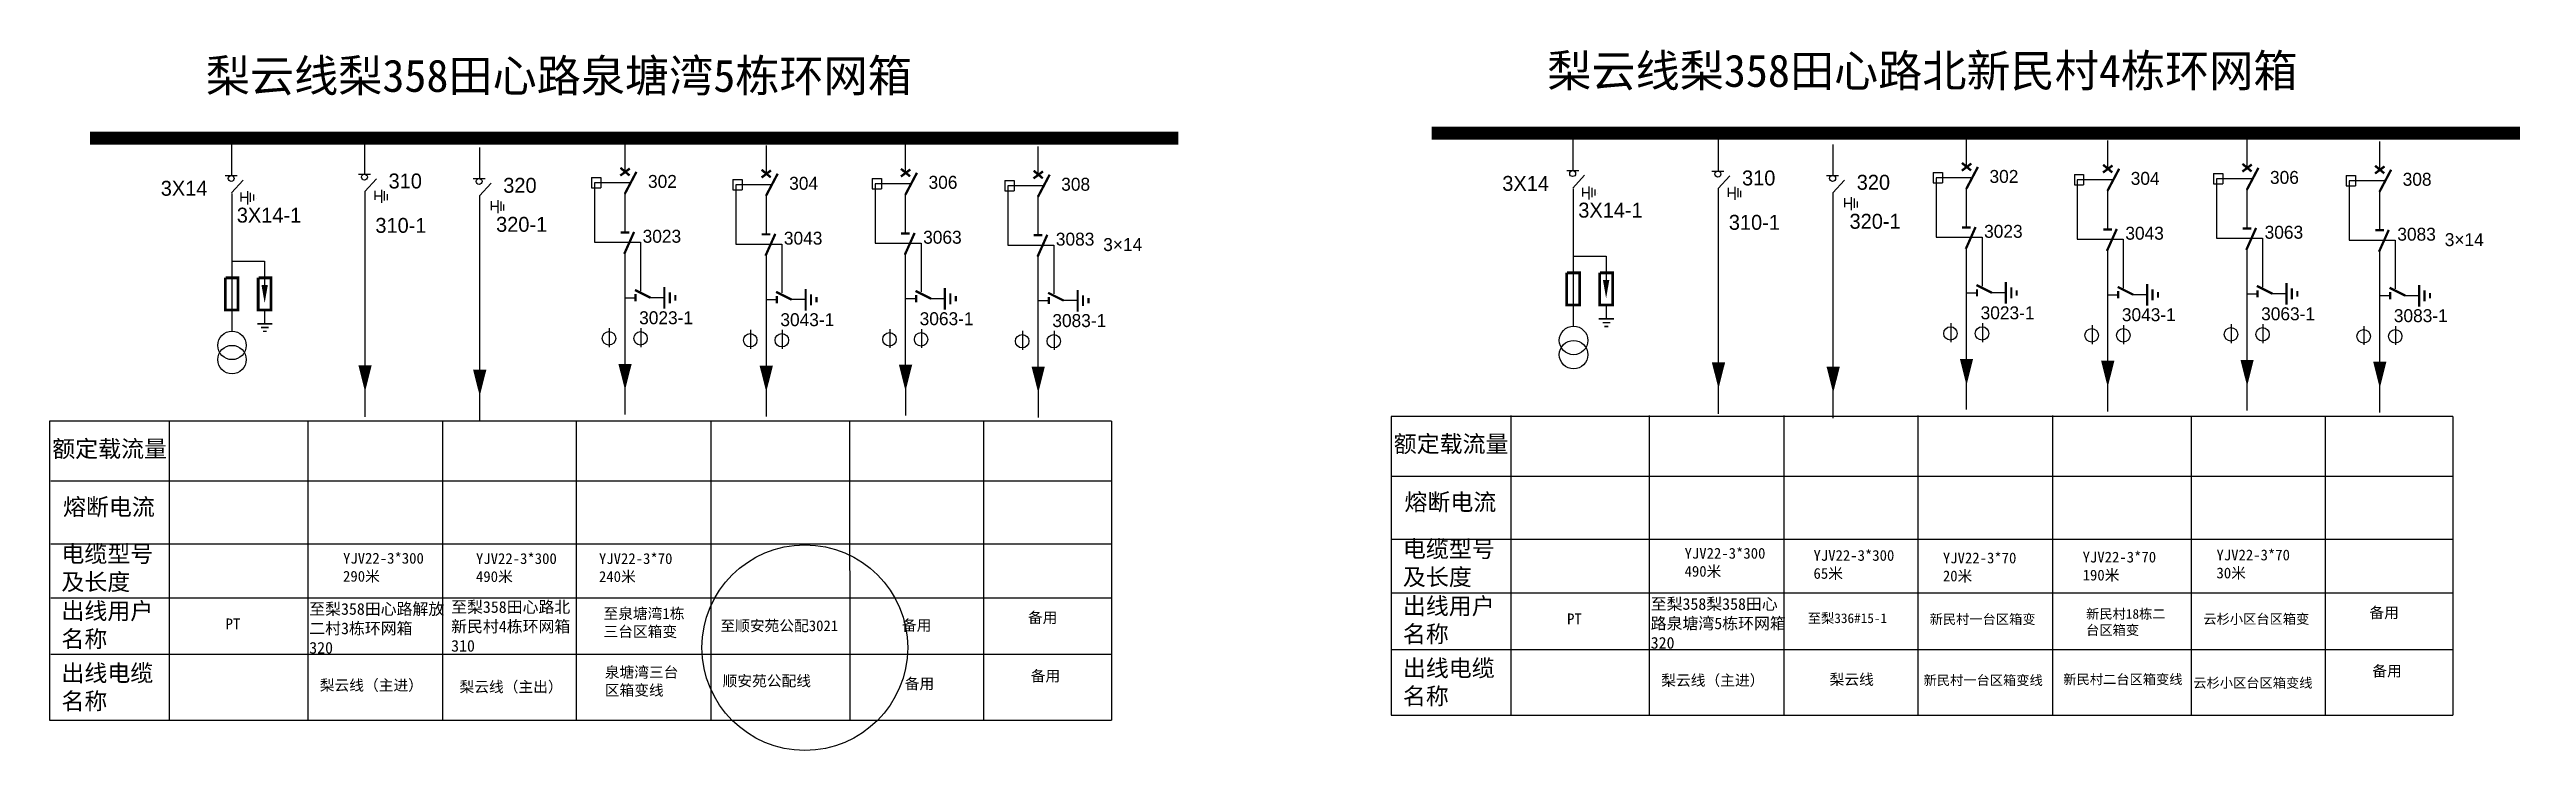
# Model space of a CAD drawing. Extents: x 69 to 1079, y -405 to -10.
# Drawn here: x 695.9 to 1078.6, y -121.3 to -12.9 of the extents above; entities that cross this region are included whole.
import ezdxf

# ---------------------------------------------------------------- set-up
doc = ezdxf.new("R2010")
doc.units = 0
doc.header["$LTSCALE"] = 0.774411
doc.linetypes.add('DASHED', pattern=[0.45, 0.3, -0.15])
doc.linetypes.add('DASHED2', pattern=[9.525, 6.35, -3.175])
doc.layers.get('0').update_dxf_attribs({"linetype": 'CONTINUOUS'})
doc.layers.add('F11', color=7, linetype='CONTINUOUS')
doc.styles.add('hztxt_txtstyle_0.00_0_0', font='', dxfattribs={"bigfont": 'hztxt.shx'})
doc.styles.add('hztxt_txtstyle_1.67_0_0', font='', dxfattribs={"height": 1.668838, "bigfont": 'hztxt.shx'})
doc.styles.add('hztxt_txtstyle_2.00_0_0', font='', dxfattribs={"height": 2, "bigfont": 'hztxt.shx'})
doc.styles.add('hztxt_txtstyle_2.31_0_0', font='', dxfattribs={"height": 2.307931, "bigfont": 'hztxt.shx'})
doc.styles.add('SimSun_txtstyle_1.50_0_0', font='', dxfattribs={"height": 1.5})
doc.styles.add('字体', font='', dxfattribs={"height": 2.5})
doc.styles.get('hztxt_txtstyle_0.00_0_0').set_extended_font_data('hztxt')
doc.styles.get('hztxt_txtstyle_1.67_0_0').set_extended_font_data('hztxt')
doc.styles.get('hztxt_txtstyle_2.00_0_0').set_extended_font_data('hztxt')
doc.styles.get('hztxt_txtstyle_2.31_0_0').set_extended_font_data('hztxt')
doc.styles.get('SimSun_txtstyle_1.50_0_0').set_extended_font_data('SimSun')
doc.styles.get('字体').set_extended_font_data('KaiTi_GB2312')

msp = doc.modelspace()

# ---------------------------------------------------------------- texts
at = {"style": 'hztxt_txtstyle_2.00_0_0'}
for s, p in [('302', (788.34, -34.3)), ('304', (810.15, -34.59)), ('306', (831.68, -34.44)), ('308', (852.18, -34.74)), ('302', (995.6, -33.53)), ('304', (1017.42, -33.83)), ('306', (1038.94, -33.68)), ('308', (1059.44, -33.97)), ('3023', (787.51, -42.78)), ('3043', (809.33, -43.07)), ('3063', (830.85, -42.93)), ('3083', (851.35, -43.22)), ('3×14', (858.67, -44.06)), ('3023', (994.77, -42.02)), ('3043', (1016.59, -42.31)), ('3063', (1038.11, -42.16)), ('3083', (1058.61, -42.46)), ('3×14', (1065.94, -43.3)), ('3023-1', (786.97, -55.37)), ('3063-1', (830.31, -55.52)), ('3023-1', (994.23, -54.61)), ('3043-1', (1016.05, -54.9)), ('3063-1', (1037.57, -54.76)), ('3083-1', (1058.07, -55.05)), ('3043-1', (808.79, -55.67)), ('3083-1', (850.81, -55.81))]:
    msp.add_text(s, height=2, dxfattribs=at).set_placement(p)
at = {"attachment_point": 1, "style": '字体'}
for s, insert, char_height, width in [('{\\fSimSun|b0|i0|c134|p2;梨云线梨}358{\\fSimSun|b0|i0|c134|p2;田心路泉塘湾5栋环网箱}', (720.02, -14.46), 5, 124.0694), ('{\\fSimSun|b0|i0|c134|p2;梨云线梨}358{\\fSimSun|b0|i0|c134|p2;田心路北新民村4栋环网箱}', (927.28, -13.69), 5, 124.0694), ('{\\fSimSun|b0|i0|c134|p2;至梨}358{\\fSimSun|b0|i0|c134|p2;田心路解放二村3栋环网箱\\P320}', (736, -98.48), 1.8, 20.8147), ('{\\fSimSun|b0|i0|c134|p2;至梨}358{\\fSimSun|b0|i0|c134|p2;田心路北新民村4栋环网箱310}', (757.92, -98.18), 1.8, 18.837), ('{\\fSimSun|b0|i0|c134|p2;至梨}358{\\fSimSun|b0|i0|c134|p2;梨}358{\\fSimSun|b0|i0|c134|p2;田心路泉塘湾5栋环网箱320}', (943.26, -97.71), 1.8, 20.8147)]:
    msp.add_mtext(s, dxfattribs=dict(at, insert=insert, char_height=char_height, width=width))
at = {"linetype": 'DASHED', "attachment_point": 1}
for s, insert, char_height, width, style in [('{\\f\uffbfﾬￌﾣﾤ_GB2312|b0|i0|c134|p49;额定载流量}', (903.55, -72.56), 2.6, 28.7366, 'hztxt_txtstyle_0.00_0_0'), ('{\\f\uffbfﾬￌﾣﾤ_GB2312|b0|i0|c134|p49;额定载流量}', (696.29, -73.32), 2.6, 28.7366, 'hztxt_txtstyle_0.00_0_0'), ('{\\f\uffbfﾬￌﾣﾤ_GB2312|b0|i0|c134|p49;熔断电流}', (697.95, -82.31), 2.6, 28.7366, 'hztxt_txtstyle_0.00_0_0'), ('{\\f\uffbfﾬￌﾣﾤ_GB2312|b0|i0|c134|p49;熔断电流}', (905.21, -81.55), 2.6, 28.7366, 'hztxt_txtstyle_0.00_0_0'), ('{\\f\uffbfﾬￌﾣﾤ_GB2312|b0|i0|c134|p49;电缆型号及长度}', (697.71, -89.56), 2.6, 14.4991, 'hztxt_txtstyle_0.00_0_0'), ('{\\fSimSun|b0|i0|c134|p2;YJV22-3*300\\P290米}', (741.22, -90.71), 1.6688, 24.5783, 'hztxt_txtstyle_0.00_0_0'), ('{\\fSimSun|b0|i0|c134|p2;YJV22-3*300\\P490米}', (761.76, -90.76), 1.6688, 24.5783, 'hztxt_txtstyle_0.00_0_0'), ('{\\fSimSun|b0|i0|c134|p2;YJV22-3*70\\P240米}', (780.76, -90.76), 1.6688, 24.5783, 'hztxt_txtstyle_1.67_0_0'), ('{\\f\uffbfﾬￌﾣﾤ_GB2312|b0|i0|c134|p49;电缆型号及长度}', (904.97, -88.8), 2.6, 14.4991, 'hztxt_txtstyle_0.00_0_0'), ('{\\fSimSun|b0|i0|c134|p2;YJV22-3*300\\P490米}', (948.49, -89.94), 1.6688, 24.5783, 'hztxt_txtstyle_0.00_0_0'), ('{\\fSimSun|b0|i0|c134|p2;YJV22-3*300\\P65米}', (968.41, -90.27), 1.6688, 24.5783, 'hztxt_txtstyle_1.67_0_0'), ('{\\fSimSun|b0|i0|c134|p2;YJV22-3*70\\P20米}', (988.4, -90.66), 1.6688, 24.5783, 'hztxt_txtstyle_1.67_0_0'), ('{\\fSimSun|b0|i0|c134|p2;YJV22-3*70\\P190米}', (1009.99, -90.53), 1.6688, 24.5783, 'hztxt_txtstyle_1.67_0_0'), ('{\\fSimSun|b0|i0|c134|p2;YJV22-3*70\\P30米}', (1030.67, -90.2), 1.6688, 24.5783, 'hztxt_txtstyle_1.67_0_0'), ('{\\f\uffbfﾬￌﾣﾤ_GB2312|b0|i0|c134|p49;出线用户名称}', (697.71, -98.38), 2.6, 14.4991, 'hztxt_txtstyle_0.00_0_0'), ('{\\fSimSun|b0|i0|c134|p2;至泉塘湾1栋三台区箱变}', (781.46, -99.26), 1.6688, 13.6804, 'hztxt_txtstyle_0.00_0_0'), ('{\\f\uffbfﾬￌﾣﾤ_GB2312|b0|i0|c134|p49;出线用户名称}', (904.97, -97.62), 2.6, 14.4991, 'hztxt_txtstyle_0.00_0_0'), ('{\\fSimSun|b0|i0|c134|p2;备用}', (1054.3, -99.11), 1.6688, 22.876, 'hztxt_txtstyle_0.00_0_0'), ('{\\fSimSun|b0|i0|c134|p2;PT}', (723.08, -100.85), 1.6688, 22.876, 'hztxt_txtstyle_0.00_0_0'), ('{\\fSimSun|b0|i0|c134|p2;至顺安苑公配3021}', (799.52, -101.14), 1.6688, 22.876, 'hztxt_txtstyle_0.00_0_0'), ('{\\fSimSun|b0|i0|c134|p2;备用}', (827.57, -101.07), 1.6688, 22.876, 'hztxt_txtstyle_0.00_0_0'), ('{\\fSimSun|b0|i0|c134|p2;备用}', (847.04, -99.88), 1.6688, 22.876, 'hztxt_txtstyle_0.00_0_0'), ('{\\fSimSun|b0|i0|c134|p2;PT}', (930.34, -100.08), 1.6688, 22.876, 'hztxt_txtstyle_0.00_0_0'), ('{\\f\uffbfﾬￌﾣﾤ_GB2312|b0|i0|c134|p49;出线电缆名称}', (904.97, -107.22), 2.6, 14.4991, 'hztxt_txtstyle_0.00_0_0'), ('{\\f\uffbfﾬￌﾣﾤ_GB2312|b0|i0|c134|p49;出线电缆名称}', (697.71, -107.98), 2.6, 14.4991, 'hztxt_txtstyle_0.00_0_0'), ('{\\fSimSun|b0|i0|c134|p2;梨云线（主进）}', (737.63, -110.33), 1.6688, 24.5783, 'hztxt_txtstyle_0.00_0_0'), ('{\\fSimSun|b0|i0|c134|p2;梨云线（主出）}', (759.22, -110.58), 1.6688, 24.5783, 'hztxt_txtstyle_0.00_0_0'), ('{\\fSimSun|b0|i0|c134|p2;泉塘湾三台区箱变线}', (781.66, -108.32), 1.6688, 11.4394, 'hztxt_txtstyle_0.00_0_0'), ('{\\fSimSun|b0|i0|c134|p2;顺安苑公配线}', (799.87, -109.66), 1.6688, 22.876, 'hztxt_txtstyle_0.00_0_0'), ('{\\fSimSun|b0|i0|c134|p2;备用}', (828.01, -110.09), 1.6688, 22.876, 'hztxt_txtstyle_0.00_0_0'), ('{\\fSimSun|b0|i0|c134|p2;备用}', (847.47, -108.9), 1.6688, 22.876, 'hztxt_txtstyle_0.00_0_0'), ('{\\fSimSun|b0|i0|c134|p2;梨云线（主进）}', (944.89, -109.57), 1.6688, 24.5783, 'hztxt_txtstyle_0.00_0_0'), ('{\\fSimSun|b0|i0|c134|p2;梨云线', (970.9, -109.44), 1.6688, 24.5783, 'hztxt_txtstyle_1.67_0_0'), ('{\\fSimSun|b0|i0|c134|p2;备用}', (1054.74, -108.13), 1.6688, 22.876, 'hztxt_txtstyle_0.00_0_0')]:
    msp.add_mtext(s, dxfattribs=dict(at, insert=insert, char_height=char_height, width=width, style=style))
at = {"color": 7, "linetype": 'DASHED2', "lineweight": 0, "ltscale": 1.828196, "insert": (1010.53, -99.39), "char_height": 1.5, "width": 13.5246, "attachment_point": 1, "style": 'SimSun_txtstyle_1.50_0_0'}
msp.add_mtext('新民村18栋二台区箱变', dxfattribs=at)
at = {"color": 7, "linetype": 'DASHED2', "lineweight": 0, "ltscale": 1.244239, "insert": (967.53, -100.06), "char_height": 1.5, "attachment_point": 1, "style": 'SimSun_txtstyle_1.50_0_0'}
msp.add_mtext('至梨336#15-1', dxfattribs=at)
at = {"color": 7, "linetype": 'DASHED2', "lineweight": 0, "ltscale": 1.828196, "char_height": 1.5, "attachment_point": 1, "style": 'SimSun_txtstyle_1.50_0_0'}
for s, insert in [('新民村一台区箱变', (986.35, -100.21)), ('云杉小区台区箱变', (1028.64, -100.18)), ('新民村一台区箱变线', (985.42, -109.65)), ('新民村二台区箱变线', (1007.01, -109.51)), ('云杉小区台区箱变线', (1027.09, -110.05))]:
    msp.add_mtext(s, dxfattribs=dict(at, insert=insert))
at = {"layer": 'F11', "lineweight": -3, "char_height": 2.3079, "width": 19.4417, "attachment_point": 1}
for s, insert, style in [('\\pl2.308;3X14', (710.75, -33.21), 'hztxt_txtstyle_0.00_0_0'), ('\\pl2.30793;310', (745.95, -32.08), 'hztxt_txtstyle_0.00_0_0'), ('\\pl2.30793;320', (763.67, -32.75), 'hztxt_txtstyle_2.31_0_0'), ('\\pl2.308;3X14', (918.02, -32.45), 'hztxt_txtstyle_0.00_0_0'), ('\\pl2.30793;310', (955.06, -31.61), 'hztxt_txtstyle_0.00_0_0'), ('\\pl2.30793;320', (972.78, -32.28), 'hztxt_txtstyle_2.31_0_0'), ('\\pl2.308;3X14-1', (722.5, -37.36), 'hztxt_txtstyle_0.00_0_0'), ('\\pl2.308;3X14-1', (929.76, -36.59), 'hztxt_txtstyle_0.00_0_0'), ('\\pl2.30793;310-1', (743.91, -38.94), 'hztxt_txtstyle_0.00_0_0'), ('\\pl2.30793;320-1', (762.56, -38.78), 'hztxt_txtstyle_2.31_0_0'), ('\\pl2.30793;310-1', (953.02, -38.47), 'hztxt_txtstyle_0.00_0_0'), ('\\pl2.30793;320-1', (971.67, -38.31), 'hztxt_txtstyle_2.31_0_0')]:
    msp.add_mtext(s, dxfattribs=dict(at, insert=insert, style=style))

# ---------------------------------------------------------------- blocks, each defined once
blk = doc.blocks.new('JD')
for points in [[(-2, 0.2), (-2, -0.2), (2, 0.2), (2, -0.2)], [(1, -1.2), (1, -0.8), (-1, -1.2), (-1, -0.8)], [(-0.5, -1.8), (-0.5, -2.2), (0.5, -1.8), (0.5, -2.2)]]:
    blk.add_trace(points)

# ---------------------------------------------------------------- linework, layer by layer
for p, q in [((992.01, -26.68), (992.01, -31.1)), ((784.75, -27.44), (784.75, -31.87)), ((806.57, -27.74), (806.57, -32.16)), ((828.09, -27.59), (828.09, -32.01)), ((848.59, -27.88), (848.59, -32.31)), ((1013.83, -26.97), (1013.83, -31.4)), ((1035.35, -26.83), (1035.35, -31.25)), ((1055.85, -27.12), (1055.85, -31.54)), ((779.63, -32.7), (781.07, -32.7)), ((779.63, -32.7), (779.63, -34.3)), ((779.63, -34.3), (781.07, -34.3)), ((780.08, -33.53), (780.08, -42.69)), ((785.47, -33.53), (780.08, -33.53)), ((781.07, -32.7), (781.07, -34.3)), ((801.44, -32.99), (802.88, -32.99)), ((801.44, -32.99), (801.44, -34.59)), ((801.9, -33.83), (801.9, -42.99)), ((807.29, -33.83), (801.9, -33.83)), ((802.88, -32.99), (802.88, -34.59)), ((822.97, -32.85), (824.41, -32.85)), ((822.97, -32.85), (822.97, -34.45)), ((823.43, -33.68), (823.43, -42.84)), ((828.81, -33.68), (823.43, -33.68)), ((824.41, -32.85), (824.41, -34.45)), ((843.47, -33.14), (844.91, -33.14)), ((843.47, -33.14), (843.47, -34.74)), ((843.93, -33.97), (843.93, -43.13)), ((849.31, -33.97), (843.93, -33.97)), ((844.91, -33.14), (844.91, -34.74)), ((931.29, -34.43), (931.29, -55.78)), ((986.89, -31.94), (988.33, -31.94)), ((986.89, -33.54), (988.33, -33.54)), ((986.9, -31.94), (986.9, -33.53)), ((987.35, -32.77), (987.35, -41.93)), ((992.73, -32.77), (987.35, -32.77)), ((988.33, -31.94), (988.33, -33.54)), ((992.01, -34.38), (992.01, -40.33)), ((1008.71, -32.23), (1010.15, -32.23)), ((1008.71, -32.23), (1008.71, -33.83)), ((1008.71, -33.83), (1010.15, -33.83)), ((1009.16, -33.06), (1009.16, -42.22)), ((1014.55, -33.06), (1009.16, -33.06)), ((1010.15, -32.23), (1010.15, -33.83)), ((1030.23, -32.09), (1031.67, -32.09)), ((1030.23, -32.09), (1030.23, -33.68)), ((1030.23, -33.68), (1031.67, -33.68)), ((1030.69, -32.92), (1030.69, -42.08)), ((1036.07, -32.92), (1030.69, -32.92)), ((1031.67, -32.09), (1031.67, -33.68)), ((1050.73, -32.38), (1052.17, -32.38)), ((1050.73, -32.38), (1050.73, -33.98)), ((1050.73, -33.98), (1052.17, -33.98)), ((1051.19, -33.21), (1051.19, -42.37)), ((1056.57, -33.21), (1051.19, -33.21)), ((1052.17, -32.38), (1052.17, -33.98)), ((724.03, -35.19), (724.03, -56.54)), ((784.75, -35.14), (784.75, -41.09)), ((801.44, -34.59), (802.88, -34.59)), ((806.57, -35.43), (806.57, -41.38)), ((822.97, -34.45), (824.41, -34.45)), ((828.09, -35.29), (828.09, -41.24)), ((843.47, -34.74), (844.91, -34.74)), ((848.59, -35.58), (848.59, -41.53)), ((1013.83, -34.67), (1013.83, -40.62)), ((1035.35, -34.52), (1035.35, -40.47)), ((1055.85, -34.82), (1055.85, -40.77)), ((987.35, -41.93), (994.45, -41.93)), ((994.45, -41.93), (994.45, -49.48)), ((1030.69, -42.08), (1037.79, -42.08)), ((1037.79, -42.08), (1037.79, -49.63)), ((724.01, -45.65), (729.11, -45.65)), ((729.11, -45.65), (729.11, -49.38)), ((780.08, -42.69), (787.19, -42.69)), ((784.75, -44.07), (784.75, -61.63)), ((787.19, -42.69), (787.19, -50.25)), ((801.9, -42.99), (809, -42.99)), ((806.57, -44.36), (806.57, -61.92)), ((809, -42.99), (809, -50.54)), ((823.43, -42.84), (830.53, -42.84)), ((828.09, -44.21), (828.09, -61.78)), ((830.53, -42.84), (830.53, -50.39)), ((843.93, -43.13), (851.03, -43.13)), ((848.59, -44.51), (848.59, -62.07)), ((851.03, -43.13), (851.03, -50.69)), ((931.27, -44.88), (936.37, -44.88)), ((936.37, -44.88), (936.37, -48.61)), ((992.01, -43.3), (992.01, -60.87)), ((1009.16, -42.22), (1016.27, -42.22)), ((1013.83, -43.6), (1013.83, -61.16)), ((1016.27, -42.22), (1016.27, -49.78)), ((1035.35, -43.45), (1035.35, -61.01)), ((1051.19, -42.37), (1058.29, -42.37)), ((1055.85, -43.74), (1055.85, -61.31)), ((1058.29, -42.37), (1058.29, -49.92)), ((729.11, -53.29), (729.11, -55.22)), ((784.75, -51.28), (786.41, -51.28)), ((788.58, -51.23), (790.84, -51.23)), ((806.57, -51.57), (808.23, -51.57)), ((810.4, -51.52), (812.66, -51.52)), ((828.09, -51.42), (829.75, -51.42)), ((831.92, -51.38), (834.18, -51.38)), ((848.59, -51.72), (850.25, -51.72)), ((852.42, -51.67), (854.68, -51.67)), ((936.37, -52.53), (936.37, -54.45)), ((992.01, -50.51), (993.67, -50.51)), ((995.84, -50.47), (998.1, -50.47)), ((1013.83, -50.81), (1015.49, -50.81)), ((1017.66, -50.76), (1019.92, -50.76)), ((1035.35, -50.66), (1037.01, -50.66)), ((1039.18, -50.62), (1041.44, -50.62)), ((1055.85, -50.95), (1057.51, -50.95)), ((1059.68, -50.91), (1061.94, -50.91)), ((782.36, -55.97), (782.36, -58.9)), ((787.24, -55.97), (787.24, -58.9)), ((804.18, -56.26), (804.18, -59.19)), ((809.06, -56.26), (809.06, -59.19)), ((825.7, -56.12), (825.7, -59.04)), ((830.58, -56.12), (830.58, -59.04)), ((846.2, -56.41), (846.2, -59.33)), ((851.08, -56.41), (851.08, -59.33)), ((989.62, -55.21), (989.62, -58.13)), ((994.5, -55.21), (994.5, -58.13)), ((1011.44, -55.5), (1011.44, -58.43)), ((1016.32, -55.5), (1016.32, -58.43)), ((1032.96, -55.35), (1032.96, -58.28)), ((1037.84, -55.35), (1037.84, -58.28)), ((1053.46, -55.65), (1053.46, -58.57)), ((1058.34, -55.65), (1058.34, -58.57)), ((784.76, -63.99), (784.76, -69.34)), ((806.58, -64.28), (806.58, -69.63)), ((828.1, -64.13), (828.1, -69.48)), ((848.6, -64.43), (848.6, -69.77)), ((992.02, -63.23), (992.02, -68.57)), ((1013.84, -63.52), (1013.84, -68.86)), ((1035.36, -63.37), (1035.36, -68.72)), ((1055.86, -63.66), (1055.86, -69.01))]:
    msp.add_line(p, q)
at = {"linetype": 'Continuous'}
for p, q in [((695.87, -70.38), (695.87, -116.55)), ((724.83, -70.38), (695.87, -70.38)), ((859.93, -70.38), (724.83, -70.38)), ((819.55, -116.55), (819.54, -70.38)), ((840.25, -116.55), (840.25, -70.38)), ((860, -116.55), (859.99, -70.38)), ((903.14, -69.61), (903.14, -115.78)), ((932.09, -69.61), (903.14, -69.61)), ((1067.19, -69.61), (932.09, -69.61)), ((1026.81, -115.78), (1026.81, -69.61)), ((1047.52, -115.78), (1047.51, -69.61)), ((1067.26, -115.78), (1067.25, -69.61)), ((695.87, -116.55), (859.93, -116.55)), ((903.14, -115.78), (1067.19, -115.78))]:
    msp.add_line(p, q, dxfattribs=at)
at = {"linetype": 'ByBlock'}
for p, q in [((714.37, -70.27), (714.37, -116.55)), ((735.77, -70.27), (735.77, -116.55)), ((756.59, -70.27), (756.59, -116.55)), ((777.25, -70.27), (777.25, -116.55)), ((798.06, -70.27), (798.06, -116.55)), ((921.63, -69.5), (921.63, -115.78)), ((943.04, -69.5), (943.04, -115.78)), ((963.85, -69.5), (963.85, -115.78)), ((984.51, -69.5), (984.51, -115.78)), ((1005.32, -69.5), (1005.32, -115.78)), ((696.05, -79.6), (859.99, -79.6)), ((903.31, -78.84), (1067.25, -78.84)), ((696.05, -89.34), (859.99, -89.34)), ((903.31, -88.58), (1067.25, -88.58)), ((696.05, -97.66), (859.99, -97.66)), ((903.31, -96.9), (1067.25, -96.9)), ((696.05, -106.39), (859.99, -106.39)), ((903.31, -105.63), (1067.26, -105.63))]:
    msp.add_line(p, q, dxfattribs=at)
for points, const_width in [([(702.15, -26.6), (870.3, -26.6)], 2), ([(909.41, -25.84), (1077.56, -25.84)], 2), ([(991.33, -31.64), (992.79, -30.54)], 0.36), ([(991.34, -30.44), (992.75, -31.61)], 0.36), ([(1013.16, -30.73), (1014.57, -31.91)], 0.36), ([(1034.67, -31.79), (1036.13, -30.69)], 0.36), ([(1034.68, -30.59), (1036.09, -31.76)], 0.36), ([(784.06, -32.4), (785.53, -31.31)], 0.36), ([(784.08, -31.2), (785.49, -32.38)], 0.36), ([(784.75, -35.23), (786.55, -31.82)], 0.36), ([(805.88, -32.7), (807.34, -31.6)], 0.36), ([(805.89, -31.5), (807.3, -32.67)], 0.36), ([(806.57, -35.53), (808.37, -32.11)], 0.36), ([(827.41, -32.55), (828.87, -31.45)], 0.36), ([(827.42, -31.35), (828.83, -32.52)], 0.36), ([(828.09, -35.38), (829.89, -31.97)], 0.36), ([(847.9, -32.84), (849.37, -31.75)], 0.36), ([(847.92, -31.64), (849.33, -32.82)], 0.36), ([(848.59, -35.67), (850.39, -32.26)], 0.36), ([(992.01, -34.47), (993.81, -31.06)], 0.36), ([(1013.14, -31.93), (1014.61, -30.84)], 0.36), ([(1013.83, -34.76), (1015.63, -31.35)], 0.36), ([(1035.35, -34.62), (1037.15, -31.2)], 0.36), ([(1055.17, -32.08), (1056.63, -30.98)], 0.36), ([(1055.18, -30.88), (1056.59, -32.05)], 0.36), ([(1055.85, -34.91), (1057.65, -31.5)], 0.36), ([(784.1, -41.19), (785.44, -41.19)], 0.36), ([(784.67, -44.51), (786.19, -41.11)], 0.36), ([(805.92, -41.48), (807.25, -41.48)], 0.36), ([(806.49, -44.8), (808.01, -41.4)], 0.36), ([(827.44, -41.33), (828.78, -41.33)], 0.36), ([(828.02, -44.65), (829.53, -41.26)], 0.36), ([(847.94, -41.62), (849.28, -41.62)], 0.36), ([(848.52, -44.95), (850.03, -41.55)], 0.36), ([(991.36, -40.42), (992.7, -40.42)], 0.36), ([(991.94, -43.74), (993.45, -40.35)], 0.36), ([(1013.18, -40.71), (1014.52, -40.71)], 0.36), ([(1013.75, -44.04), (1015.27, -40.64)], 0.36), ([(1034.71, -40.57), (1036.04, -40.57)], 0.36), ([(1035.28, -43.89), (1036.79, -40.49)], 0.36), ([(1055.21, -40.86), (1056.54, -40.86)], 0.36), ([(1055.78, -44.18), (1057.29, -40.79)], 0.36), ([(723.02, -48.2), (723.02, -53.17), (725.01, -53.17), (725.01, -48.2), (723.08, -48.2)], 0.42), ([(728.11, -48.2), (728.11, -53.17), (730.1, -53.17), (730.1, -48.2), (728.18, -48.2)], 0.42), ([(930.28, -47.43), (930.28, -52.4), (932.27, -52.4), (932.27, -47.43), (930.34, -47.43)], 0.42), ([(935.38, -47.43), (935.38, -52.4), (937.37, -52.4), (937.37, -47.43), (935.44, -47.43)], 0.42), ([(993.58, -49.32), (995.98, -50.51)], 0.36), ([(1015.4, -49.61), (1017.8, -50.81)], 0.36), ([(1036.92, -49.46), (1039.32, -50.66)], 0.36), ([(1057.42, -49.75), (1059.82, -50.95)], 0.36), ([(786.32, -50.08), (788.72, -51.28)], 0.36), ([(786.41, -50.72), (786.41, -51.83)], 0.36), ([(808.13, -50.37), (810.53, -51.57)], 0.36), ([(808.23, -51.02), (808.23, -52.12)], 0.36), ([(829.66, -50.23), (832.06, -51.42)], 0.36), ([(829.75, -50.87), (829.75, -51.98)], 0.36), ([(850.16, -50.52), (852.56, -51.72)], 0.36), ([(850.25, -51.16), (850.25, -52.27)], 0.36), ([(993.67, -49.96), (993.67, -51.07)], 0.36), ([(1015.49, -50.25), (1015.49, -51.36)], 0.36), ([(1037.01, -50.11), (1037.01, -51.21)], 0.36), ([(1057.51, -50.4), (1057.51, -51.51)], 0.36)]:
    msp.add_lwpolyline(points, dxfattribs=dict(const_width=const_width))
for points in [[(729.11, -49.31, 0.98, 0, 0), (729.11, -52.11, 0, 0, 0)], [(936.37, -48.55, 0.98, 0, 0), (936.37, -51.35, 0, 0, 0)], [(744.62, -61.74, 2.05, 0, 0), (744.62, -65.8, 0, 0, 0)], [(784.79, -61.5, 2.05, 0, 0), (784.79, -65.56, 0, 0, 0)], [(806.61, -61.79, 2.05, 0, 0), (806.61, -65.85, 0, 0, 0)], [(828.13, -61.64, 2.05, 0, 0), (828.13, -65.71, 0, 0, 0)], [(848.63, -61.93, 2.05, 0, 0), (848.63, -66, 0, 0, 0)], [(953.73, -61.27, 2.05, 0, 0), (953.73, -65.33, 0, 0, 0)], [(971.45, -61.94, 2.05, 0, 0), (971.45, -66, 0, 0, 0)], [(992.05, -60.73, 2.05, 0, 0), (992.05, -64.8, 0, 0, 0)], [(1013.87, -61.03, 2.05, 0, 0), (1013.87, -65.09, 0, 0, 0)], [(1035.4, -60.88, 2.05, 0, 0), (1035.4, -64.94, 0, 0, 0)], [(1055.9, -61.17, 2.05, 0, 0), (1055.9, -65.24, 0, 0, 0)], [(762.34, -62.41, 2.05, 0, 0), (762.34, -66.47, 0, 0, 0)]]:
    msp.add_lwpolyline(points, format="xyseb")
for centre, radius in [((724.07, -58.65), 2.2), ((782.31, -57.56), 1.04), ((787.19, -57.56), 1.04), ((804.13, -57.85), 1.04), ((809.01, -57.85), 1.04), ((825.65, -57.71), 1.04), ((830.53, -57.71), 1.04), ((846.15, -58), 1.04), ((851.03, -58), 1.04), ((931.34, -57.88), 2.2), ((989.57, -56.8), 1.04), ((994.45, -56.8), 1.04), ((1011.39, -57.09), 1.04), ((1016.27, -57.09), 1.04), ((1032.91, -56.94), 1.04), ((1037.79, -56.94), 1.04), ((1053.41, -57.24), 1.04), ((1058.29, -57.24), 1.04), ((724.07, -60.84), 2.2), ((931.34, -60.08), 2.2)]:
    msp.add_circle(centre, radius)
at = {"color": 1, "linetype": 'Continuous'}
msp.add_circle((812.57, -105.36), 15.89, dxfattribs=at)
at = {"layer": 'F11', "lineweight": -3}
for p, q in [((723.97, -27.58), (723.97, -32.34)), ((744.56, -27.37), (744.56, -32.13)), ((762.29, -28.04), (762.29, -32.8)), ((931.24, -26.82), (931.24, -31.58)), ((953.67, -26.9), (953.67, -31.66)), ((971.39, -27.57), (971.39, -32.33)), ((723.01, -32.38), (724.87, -32.38)), ((723.98, -35.08), (725.79, -33.11)), ((743.6, -32.17), (745.46, -32.17)), ((744.57, -34.87), (746.37, -32.9)), ((761.33, -32.84), (763.18, -32.84)), ((762.29, -35.54), (764.1, -33.57)), ((930.28, -31.62), (932.13, -31.62)), ((931.24, -34.32), (933.05, -32.35)), ((932.7, -34.27), (932.7, -35.65)), ((933.7, -34.07), (933.7, -36.1)), ((934.14, -34.29), (934.14, -35.71)), ((952.71, -31.7), (954.56, -31.7)), ((953.68, -34.4), (955.48, -32.43)), ((953.68, -34.4), (953.68, -69.22)), ((955.23, -34.28), (955.23, -35.67)), ((956.26, -34.12), (956.26, -36.14)), ((956.7, -34.34), (956.7, -35.76)), ((970.43, -32.37), (972.29, -32.37)), ((971.4, -35.07), (973.21, -33.1)), ((725.43, -35.04), (725.43, -36.42)), ((725.45, -35.76), (726.44, -35.76)), ((726.44, -34.83), (726.44, -36.86)), ((726.88, -35.05), (726.88, -36.48)), ((727.37, -35.3), (727.37, -36.24)), ((727.83, -35.89), (727.83, -35.89)), ((744.57, -34.87), (744.57, -69.69)), ((746.12, -34.76), (746.12, -36.14)), ((746.16, -35.52), (747.15, -35.52)), ((747.15, -34.59), (747.15, -36.61)), ((747.59, -34.81), (747.59, -36.23)), ((748.04, -35.25), (748.04, -36.19)), ((762.29, -35.54), (762.29, -70.36)), ((764.12, -36.37), (764.12, -37.76)), ((764.16, -37.13), (765.14, -37.13)), ((765.14, -36.21), (765.14, -38.23)), ((765.58, -36.42), (765.58, -37.85)), ((766.03, -36.87), (766.03, -37.81)), ((932.71, -35), (933.7, -35)), ((934.63, -34.54), (934.63, -35.47)), ((935.09, -35.13), (935.09, -35.13)), ((955.27, -35.05), (956.26, -35.05)), ((957.15, -34.78), (957.15, -35.72)), ((971.4, -35.07), (971.4, -69.89)), ((973.22, -35.9), (973.22, -37.28)), ((973.26, -36.66), (974.25, -36.66)), ((974.25, -35.73), (974.25, -37.76)), ((974.69, -35.95), (974.69, -37.38)), ((975.14, -36.4), (975.14, -37.33))]:
    msp.add_line(p, q, dxfattribs=at)
for centre in [(723.94, -32.85), (744.53, -32.64), (762.25, -33.31), (931.2, -32.09), (953.64, -32.17), (971.36, -32.84)]:
    msp.add_circle(centre, 0.459, dxfattribs=at)

# ---------------------------------------------------------------- block references
at = {"xscale": 0.8399999998509884, "yscale": 0.8399999998509884, "zscale": 0.84, "rotation": 90}
for p in [(790.87, -51.3), (998.13, -50.53), (1019.95, -50.83), (1041.48, -50.68), (1061.98, -50.97), (812.69, -51.59), (834.21, -51.44), (854.71, -51.74)]:
    msp.add_blockref('JD', p, dxfattribs=at)
at = {"xscale": 0.5879999999770007, "yscale": 0.5879999998956009, "zscale": 0.588}
for p in [(729.14, -55.3), (936.41, -54.54)]:
    msp.add_blockref('JD', p, dxfattribs=at)

msp.set_redraw_order([(e.dxf.handle, doc.entitydb.next_handle()) for e in msp.query("TEXT MTEXT ATTDEF DIMENSION ARC_DIMENSION")])  # texts and dimensions are drawn at this point

doc.saveas('drawing.dxf')
